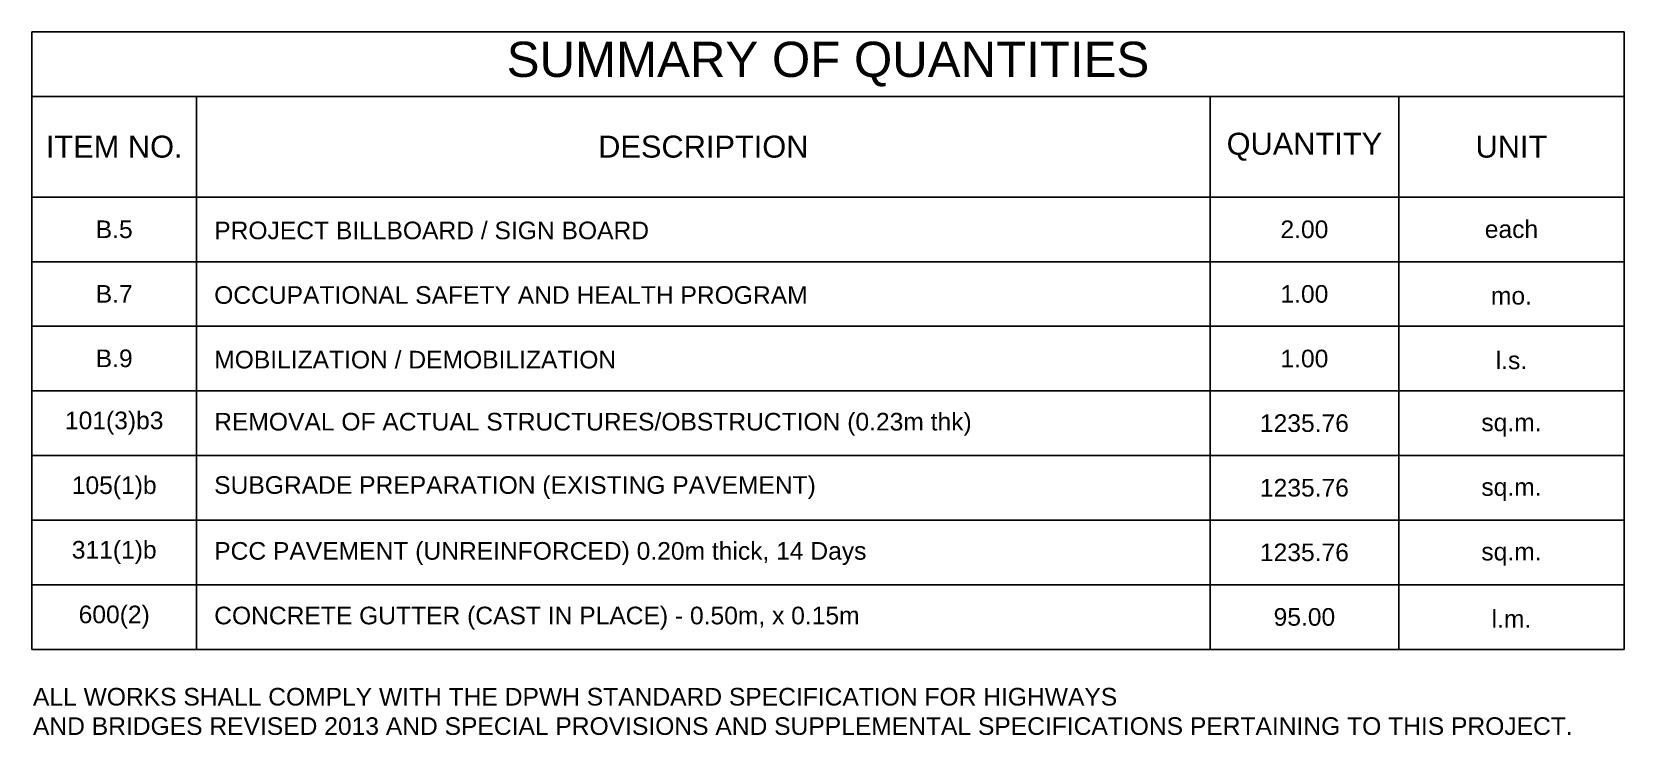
# Model space of a CAD drawing. Header units: metres. Extents: x -460 to 31334, y -1777 to 24987.
# Drawn here: x 73.94 to 85.47, y -85.62 to -80.52 of the extents above; entities that cross this region are included whole.
import ezdxf

# ---------------------------------------------------------------- set-up
doc = ezdxf.new("R2010")
doc.units = ezdxf.units.M
doc.header["$MEASUREMENT"] = 0
doc.styles.get("Standard").update_dxf_attribs({"font": 'arial.ttf'})

msp = doc.modelspace()

# ---------------------------------------------------------------- texts
at = {"color": 7}
for s, insert, char_height, width, attachment_point in [('{\\C7;SUMMARY OF QUANTITIES}', (79.70636, -80.75775), 0.2552004, 11.4562924, 5), ('{\\C7;ITEM NO.}', (74.53649, -81.35623), 0.1595002, 1.1165531, 5), ('{\\C7;DESCRIPTION}', (78.80335, -81.35623), 0.1595002, 7.2640395, 5), ('{\\C7;QUANTITY}', (83.15689, -81.35623), 0.1595002, 1.2899255, 5), ('{\\C7;UNIT}', (84.65646, -81.35623), 0.1595, 1.5560939, 5), ('each', (84.65646, -81.95347), 0.1276, 1.3774537, 5), ('B.5', (74.53649, -81.9547), 0.1276, 0.9379129, 5), ('PROJECT BILLBOARD / SIGN BOARD', (75.26065, -81.96267), 0.1276002, 7.0853993, 4), ('2.00', (83.15689, -81.9547), 0.1276, 1.1112852, 5), ('B.7', (74.53649, -82.42134), 0.1276, 0.9379129, 5), ('OCCUPATIONAL SAFETY AND HEALTH PROGRAM', (75.26065, -82.43054), 0.1276002, 7.0853993, 4), ('1.00', (83.15689, -82.42257), 0.1276, 1.1112852, 5), ('mo.', (84.65646, -82.43571), 0.1276, 1.3774537, 5), ('B.9', (74.53649, -82.8892), 0.1276, 0.9379129, 5), ('MOBILIZATION / DEMOBILIZATION', (75.26065, -82.8984), 0.1276002, 7.0853993, 4), ('1.00', (83.15689, -82.89043), 0.1276, 1.1112852, 5), ('l.s.', (84.65646, -82.90358), 0.1276, 1.3774537, 5), ('101(3)b3', (74.53649, -83.35707), 0.1276, 0.9379129, 5), ('REMOVAL OF ACTUAL STRUCTURES/OBSTRUCTION (0.23m thk) ', (75.26065, -83.36627), 0.1276002, 7.0853993, 4), ('1235.76', (83.15689, -83.3583), 0.1276, 1.1112852, 5), ('sq.m. ', (84.65646, -83.37144), 0.1276, 1.3774537, 5), ('105(1)b', (74.53649, -83.82617), 0.1276, 0.9379129, 5), ('SUBGRADE PREPARATION (EXISTING PAVEMENT)', (75.26065, -83.82494), 0.1276002, 7.0853993, 4), ('1235.76', (83.15689, -83.82617), 0.1276, 1.1112852, 5), ('sq.m. ', (84.65646, -83.83931), 0.1276, 1.3774537, 5), ('311(1)b', (74.53649, -84.29404), 0.1276, 0.9379129, 5), ('PCC PAVEMENT (UNREINFORCED) 0.20m thick, 14 Days', (75.26065, -84.302), 0.1276002, 7.0853993, 4), ('1235.76', (83.15689, -84.29404), 0.1276, 1.1112852, 5), ('sq.m. ', (84.65646, -84.30718), 0.1276, 1.3774537, 5), ('600(2)', (74.53649, -84.7619), 0.1276, 0.9379129, 5), ('CONCRETE GUTTER (CAST IN PLACE) - 0.50m, x 0.15m ', (75.26065, -84.76987), 0.1276002, 7.0853993, 4), ('95.00', (83.15689, -84.7619), 0.1276, 1.1112852, 5), ('l.m.', (84.65646, -84.77505), 0.1276, 1.3774537, 5)]:
    msp.add_mtext(s, dxfattribs=dict(at, insert=insert, char_height=char_height, width=width, attachment_point=attachment_point))
at = {"color": 7, "insert": (73.94809, -85.44614), "char_height": 0.12760019, "attachment_point": 4}
msp.add_mtext_dynamic_manual_height_columns('ALL WORKS SHALL COMPLY WITH THE DPWH STANDARD SPECIFICATION FOR HIGHWAYS \\PAND BRIDGES REVISED 2013 AND SPECIAL PROVISIONS AND SUPPLEMENTAL SPECIFICATIONS PERTAINING TO THIS PROJECT.', width=72.1992526, gutter_width=1, heights=[0], dxfattribs=at)

# ---------------------------------------------------------------- linework, layer by layer
at = {"color": 7}
for p, q in [((73.93993, -80.52382), (85.47279, -80.52382)), ((73.93993, -80.52382), (73.93993, -81.72077)), ((85.47279, -80.52382), (85.47279, -81.72077)), ((73.93993, -80.99168), (85.47279, -80.99168)), ((75.13305, -80.99168), (75.13305, -81.72077)), ((82.47365, -80.99168), (82.47365, -81.72077)), ((83.84013, -80.99168), (83.84013, -81.72077)), ((73.93993, -81.2529), (73.93993, -84.99584)), ((75.13305, -81.2529), (75.13305, -84.99584)), ((82.47365, -81.2529), (82.47365, -84.99584)), ((83.84013, -81.2529), (83.84013, -84.99584)), ((85.47279, -81.2529), (85.47279, -84.99584)), ((73.93993, -81.72077), (85.47279, -81.72077)), ((73.93993, -81.72077), (85.47279, -81.72077)), ((73.93993, -82.18863), (85.47279, -82.18863)), ((73.93993, -82.6565), (85.47279, -82.6565)), ((73.93993, -83.12437), (85.47279, -83.12437)), ((73.93993, -83.59224), (85.47279, -83.59224)), ((73.93993, -84.0601), (85.47279, -84.0601)), ((73.93993, -84.52797), (85.47279, -84.52797)), ((73.93993, -84.52797), (85.47279, -84.52797)), ((73.93993, -84.52797), (85.47279, -84.52797)), ((73.93993, -84.99584), (85.47279, -84.99584))]:
    msp.add_line(p, q, dxfattribs=at)

msp.set_redraw_order([(e.dxf.handle, doc.entitydb.next_handle()) for e in msp.query("TEXT MTEXT ATTDEF DIMENSION ARC_DIMENSION")])  # texts and dimensions are drawn at this point

doc.saveas('drawing.dxf')
